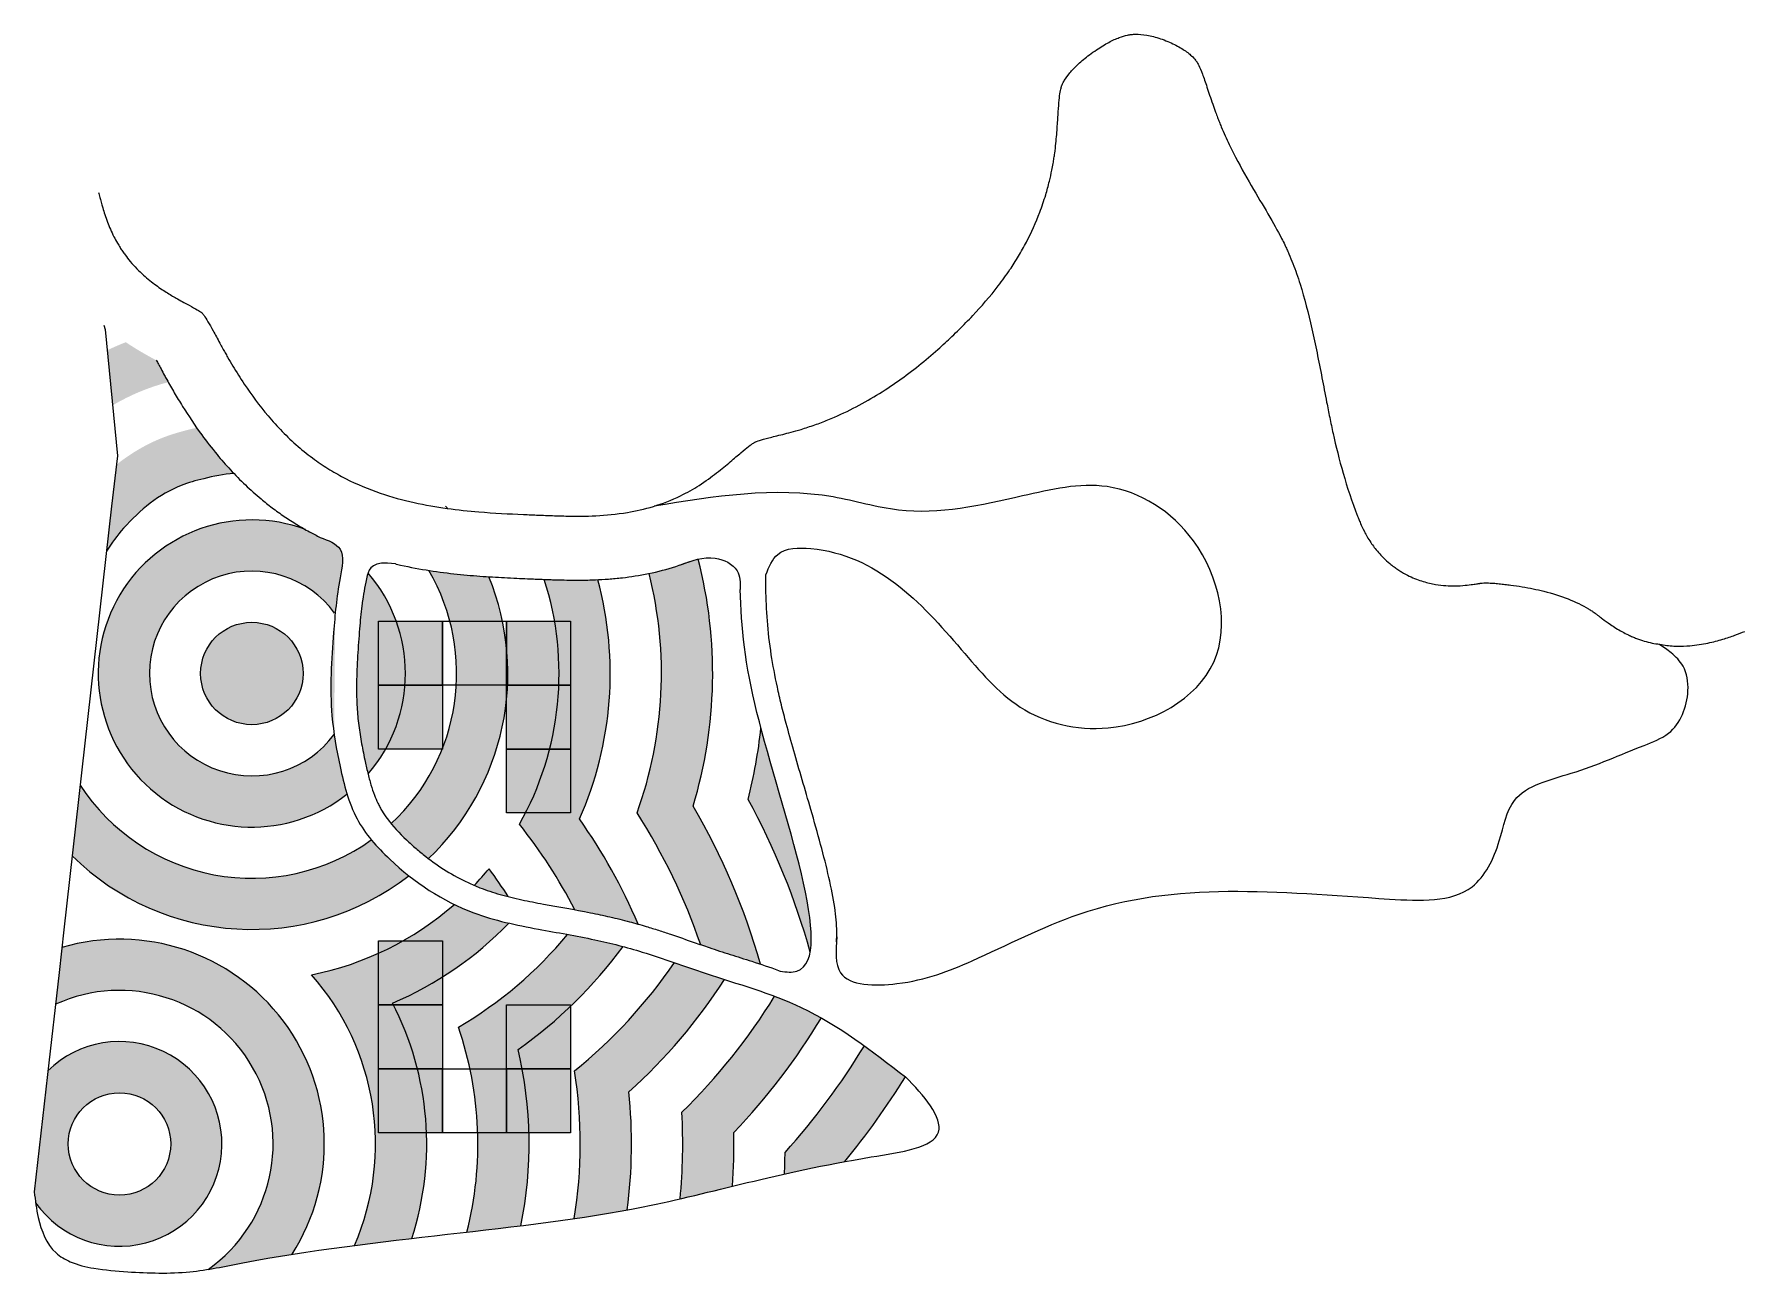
# Model space of a CAD drawing. Header units: millimetres. Extents: x 2483 to 3130, y 1137 to 1428.
# Drawn here: x 2482.7 to 2883.6, y 1137.4 to 1428 of the extents above; entities that cross this region are included whole.
import ezdxf

# ---------------------------------------------------------------- set-up
doc = ezdxf.new("R2010")
doc.units = ezdxf.units.MM
doc.layers.add('modulos alternativos', color=10, linetype='Continuous')

msp = doc.modelspace()

# ---------------------------------------------------------------- hatches: boundary and pattern name
h = msp.add_hatch(color=256)
h.dxf.hatch_style = 1
edge = h.paths.add_edge_path()
edge.add_spline(control_points=[(2570.492966576406, 1230.746754918358), (2568.949684671014, 1231.962909986387), (2565.869062800986, 1234.626513449578), (2563.031059656617, 1237.556159249243), (2561.710611572842, 1239.162513074225)], knot_values=[75.49239772575883, 75.49239772575883, 75.49239772575883, 75.49239772575883, 81.3176359636249, 87.52740926434934, 87.52740926434934, 87.52740926434934, 87.52740926434934], degree=3, periodic=0)
edge.add_arc((2533.706947337746, 1278.147058594316), 47.99999999999982, 213.0030569904969, 305.6907198753274, ccw=False)
edge.add_line((2493.452154964238, 1252.002237100075), (2491.580210428803, 1235.423083622355))
edge.add_arc((2533.706947337746, 1278.147058594316), 60.00000000000011, 225.4032807094241, 307.8140155203927)
edge = h.paths.add_edge_path()
edge.add_spline(control_points=[(2589.256558753208, 1300.823933855055), (2588.565879826426, 1300.868686674473), (2587.867129429187, 1300.917063295276), (2585.184800963849, 1301.116998017889), (2583.14499722296, 1301.297446984528), (2579.137406963398, 1301.742328042758), (2577.186901084912, 1301.995956930249), (2575.181378542283, 1302.310492875481)], knot_values=[212.9828461822928, 212.9828461822928, 212.9828461822928, 212.9828461822928, 214.6512388505799, 214.6512388505799, 219.3170946198619, 219.3170946198619, 223.5282887060619, 223.5282887060619, 223.5282887060619, 223.5282887060619], degree=3, periodic=0)
edge.add_arc((2533.706947337746, 1278.147058594315), 48.00000000000005, -47.14208289069143, 30.22552193654002, ccw=False)
edge.add_spline(control_points=[(2566.355714231616, 1242.961009934172), (2567.425227664019, 1241.662273214818), (2568.654271527317, 1240.378663087674), (2570.705681750102, 1238.432519935543), (2571.441661058514, 1237.766594961178), (2572.937274078369, 1236.477980177814), (2573.698741086104, 1235.853611850766), (2574.692068864305, 1235.080118348977), (2574.912330896278, 1234.911124826893), (2575.13358055992, 1234.74390133732)], knot_values=[75.51027329705235, 75.51027329705235, 75.51027329705235, 75.51027329705235, 81.47771928281647, 81.47771928281647, 84.68682337231168, 84.68682337231168, 87.89592746180689, 87.89592746180689, 88.80487970132806, 88.80487970132806, 88.80487970132806, 88.80487970132806], degree=3, periodic=0)
edge.add_arc((2533.706947337746, 1278.147058594316), 60.00000000000004, 313.6652566500256, 382.2066299569298)
edge = h.paths.add_edge_path()
edge.add_spline(control_points=[(2529.503594957411, 1325.027709266622), (2529.229273505639, 1325.315323956026), (2528.958578233429, 1325.603371942216), (2527.585224739846, 1327.085685838058), (2526.541332580993, 1328.282769133094), (2524.283447044959, 1331.006262679507), (2523.099703492481, 1332.536121060702), (2521.574207169612, 1334.623020591003), (2521.170109605782, 1335.18806338008), (2520.775439967379, 1335.751337520978)], knot_values=[174.7070514155853, 174.7070514155853, 174.7070514155853, 174.7070514155853, 175.3911503169315, 175.3911503169315, 178.2239453844211, 178.2239453844211, 181.837039818477, 181.837039818477, 183.1836418255056, 183.1836418255056, 183.1836418255056, 183.1836418255056], degree=3, periodic=0)
edge.add_spline(control_points=[(2520.775439967379, 1335.751337520978), (2520.680158351403, 1335.729295845609), (2520.585633148882, 1335.707263560633), (2520.190725891469, 1335.614599652756), (2519.897491041743, 1335.544259974207), (2519.042974347079, 1335.336354068437), (2518.459919730288, 1335.190627450253), (2517.256893220223, 1334.872587575914), (2516.637707670713, 1334.700452648016), (2515.25798076979, 1334.286005709418), (2514.490818472304, 1334.036707712661), (2513.166807827208, 1333.557264133556), (2512.616421094395, 1333.344104786475), (2511.539062532701, 1332.896577416458), (2511.009107626371, 1332.661711652753), (2509.445244850772, 1331.927039047591), (2508.437385211097, 1331.397245785318), (2505.494840410628, 1329.69937719443), (2503.662888221958, 1328.432977375057), (2501.952016787172, 1327.080891267791)], knot_values=[16.79761257336028, 16.79761257336028, 16.79761257336028, 16.79761257336028, 17.03548103103666, 17.03548103103666, 17.79949216089866, 17.79949216089866, 19.32751442062265, 19.32751442062265, 20.85553668034665, 20.85553668034665, 22.63546847284484, 22.63546847284484, 23.84573752833472, 23.84573752833472, 25.05600658382461, 25.05600658382461, 27.47654469480438, 27.47654469480438, 32.36532590698555, 32.36532590698555, 32.36532590698555, 32.36532590698555], degree=3, periodic=0)
edge.add_line((2501.952016787172, 1327.080891267791), (2500.830562256192, 1317.350191913286))
edge.add_line((2500.830562256192, 1317.350191913286), (2499.642723530763, 1306.829922662313))
edge.add_spline(control_points=[(2499.642723530762, 1306.829922662312), (2500.813448132783, 1308.715352369798), (2505.58950323897, 1314.963449910081), (2513.543210926153, 1321.455049834483), (2522.665431496335, 1323.925037089021), (2527.147223417578, 1324.88930730895), (2529.503594957411, 1325.027709266622)], knot_values=[11.14326445227339, 11.14326445227339, 11.14326445227339, 11.14326445227339, 17.83431136700413, 34.63951082933212, 40.15841278969979, 46.82786368679464, 46.82786368679464, 46.82786368679464, 46.82786368679464], degree=3, periodic=0)
edge = h.paths.add_edge_path()
edge.add_spline(control_points=[(2514.108081324301, 1346.449204191321), (2513.995566966627, 1346.650646343563), (2513.884194537796, 1346.85112774162), (2513.588047866096, 1347.387000585225), (2513.410490359355, 1347.711199348546), (2512.946102013084, 1348.563723285585), (2512.676841146515, 1349.062985164862), (2512.209120415375, 1349.930724400367), (2512.007174323734, 1350.305781915109), (2511.638623594435, 1350.986428175303), (2511.473613851911, 1351.28901134243), (2511.321925288913, 1351.563614228116)], knot_values=[160.4576463928505, 160.4576463928505, 160.4576463928505, 160.4576463928505, 160.9699160577164, 160.9699160577164, 161.8376328805861, 161.8376328805861, 163.3428377771636, 163.3428377771636, 164.6527427608766, 164.6527427608766, 165.9516589922511, 165.9516589922511, 165.9516589922511, 165.9516589922511], degree=3, periodic=0)
edge.add_spline(control_points=[(2511.321925288913, 1351.563614228116), (2511.189087515596, 1351.635276653992), (2511.049854102165, 1351.710490903092), (2510.515120876089, 1352.000239040663), (2510.083291159503, 1352.235905361168), (2509.149885277481, 1352.754696618932), (2508.650426890828, 1353.036194302854), (2507.726836954793, 1353.571632536487), (2507.330565583764, 1353.805378916009), (2506.503790819533, 1354.305007578783), (2506.075256678133, 1354.569610348719), (2505.163474234465, 1355.148460180108), (2504.676719497696, 1355.465676197163), (2504.171572831979, 1355.806689258803)], knot_values=[135.8358659480553, 135.8358659480553, 135.8358659480553, 135.8358659480553, 136.2307718773993, 136.2307718773993, 137.2913402684775, 137.2913402684775, 138.3519086595556, 138.3519086595556, 139.0809654975884, 139.0809654975884, 139.8100223356213, 139.8100223356213, 140.5650645249016, 140.5650645249016, 140.5650645249016, 140.5650645249016], degree=3, periodic=0)
edge.add_spline(control_points=[(2504.171572831979, 1355.806689258803), (2503.621650114471, 1355.592701217616), (2503.072848922171, 1355.370206571985), (2502.083117882833, 1354.95241269937), (2501.639284352458, 1354.758763925389), (2500.774105416647, 1354.369319944297), (2500.346662483858, 1354.170989660844), (2499.877255029573, 1353.946859282447), (2499.83022577178, 1353.924332159691), (2499.783260409446, 1353.901764189907)], knot_values=[23.25510462753493, 23.25510462753493, 23.25510462753493, 23.25510462753493, 24.00640081105264, 24.00640081105264, 24.6174517381286, 24.6174517381286, 25.22850266520457, 25.22850266520457, 25.29664207419667, 25.29664207419667, 25.29664207419667, 25.29664207419667], degree=3, periodic=0)
edge.add_line((2499.783260409446, 1353.901764189907), (2501.041912282869, 1340.982216936147))
edge.add_spline(control_points=[(2501.041912282871, 1340.982216936148), (2501.862610840627, 1341.465540976873), (2502.706899446628, 1341.933780597354), (2504.491549450164, 1342.85883243272), (2505.433539379706, 1343.312919212664), (2507.375012877746, 1344.173074949239), (2508.388470768187, 1344.583049770512), (2509.777573944036, 1345.094135112545), (2510.16711848856, 1345.231687343523), (2511.506997812879, 1345.688463448641), (2512.415235373554, 1345.96802035007), (2513.555036228209, 1346.295855299838), (2513.834625370727, 1346.374225299872), (2514.1080813243, 1346.449204191321)], knot_values=[19.81200829374695, 19.81200829374695, 19.81200829374695, 19.81200829374695, 21.41662413676915, 21.41662413676915, 23.10435565258362, 23.10435565258362, 24.79208716839809, 24.79208716839809, 25.47418685260798, 25.47418685260798, 27.18050276097805, 27.18050276097805, 27.75172069873859, 27.75172069873859, 27.75172069873859, 27.75172069873859], degree=3, periodic=0)
h = msp.add_hatch(color=256)
h.dxf.hatch_style = 1
edge = h.paths.add_edge_path()
edge.add_spline(control_points=[(2556.007236485707, 1249.885828898541), (2555.355828323783, 1251.991312806591), (2554.262821265975, 1256.686277284045), (2553.362251646598, 1261.342037481674), (2552.99431558603, 1263.864291843608)], knot_values=[48.98664590806266, 48.98664590806266, 48.98664590806266, 48.98664590806266, 55.56559684032489, 63.22750866677196, 63.22750866677196, 63.22750866677196, 63.22750866677196], degree=3, periodic=0)
edge.add_arc((2533.706947337746, 1278.147058594315), 23.99999999999999, 35.53134116411462, 323.47914932385373, ccw=False)
edge.add_spline(control_points=[(2552.99431558603, 1263.864291843608), (2552.783799671227, 1265.307408573045), (2551.842929196624, 1273.216544756171), (2552.668774617213, 1285.899599418424), (2553.714696162817, 1297.967438176472), (2555.91640508498, 1307.743150532551), (2551.637416049427, 1309.342738024363), (2549.717884314742, 1310.060304469948)], knot_values=[0, 0, 0, 0, 4.383789875867116, 23.93159200636249, 36.84205211985591, 43.53864569407961, 48.98664590806266, 48.98664590806266, 48.98664590806266, 48.98664590806266], degree=3, periodic=0)
edge.add_spline(control_points=[(2549.717884314742, 1310.060304469948), (2548.875248153963, 1310.476700878589), (2548.031716210323, 1310.913761864018), (2546.878162024397, 1311.541608671007), (2546.567729860005, 1311.713558142133), (2546.257477527755, 1311.888489979924)], knot_values=[194.5438067289589, 194.5438067289589, 194.5438067289589, 194.5438067289589, 196.076833187131, 196.076833187131, 196.6415419224767, 196.6415419224767, 196.6415419224767, 196.6415419224767], degree=3, periodic=0)
edge.add_arc((2533.706947337746, 1278.147058594316), 35.99999999999994, 69.59671171878237, 308.2761624104463)
edge = h.paths.add_edge_path()
edge.add_spline(control_points=[(2560.942067839062, 1301.689535339102), (2560.875736850685, 1301.493720394785), (2560.218714159658, 1299.190430253175), (2559.874996605718, 1296.481959607122), (2559.560330874408, 1294.571191037841), (2559.485461496335, 1294.101952102229)], knot_values=[15.70178737776087, 15.70178737776087, 15.70178737776087, 15.70178737776087, 16.67582064711618, 27.00883920618594, 30.36634529700357, 30.36634529700357, 30.36634529700357, 30.36634529700357], degree=3, periodic=0)
edge.add_spline(control_points=[(2559.485461496338, 1294.101952102245), (2559.481409129791, 1294.068109796327), (2559.477376279388, 1294.034280033066), (2559.261058613684, 1292.211637360123), (2559.102587692938, 1290.454580456534), (2558.872207134005, 1287.599126165527), (2558.790341744378, 1286.536741234388), (2558.634064190974, 1284.415850940655), (2558.560443884112, 1283.35260576501), (2558.36579541185, 1280.163504487444), (2558.271173304905, 1278.038100683039), (2558.22039175441, 1274.193075597795), (2558.243727683551, 1272.46514102785), (2558.403159096393, 1269.330892491702), (2558.523771488876, 1267.925425490883), (2558.866194759182, 1265.080987951839), (2559.084994351236, 1263.649273397812), (2559.589528658881, 1260.791101314087), (2559.873299533908, 1259.365604900683), (2560.29044605762, 1257.404226425833), (2560.402037259459, 1256.889624826681), (2560.628280638969, 1255.878499458247), (2560.743546108984, 1255.379508070863), (2560.885871413597, 1254.790098697011), (2560.909692149653, 1254.692319620593), (2560.933656947625, 1254.594855219337)], knot_values=[17.74538572130219, 17.74538572130219, 17.74538572130219, 17.74538572130219, 17.85485696283133, 17.85485696283133, 23.64542255901649, 23.64542255901649, 26.94792245438946, 26.94792245438946, 30.25042234976242, 30.25042234976242, 36.85542214050836, 36.85542214050836, 42.35622588683841, 42.35622588683841, 47.0445476322748, 47.0445476322748, 51.73286937771119, 51.73286937771119, 56.29410133391426, 56.29410133391426, 57.91376764175526, 57.91376764175526, 59.53343394959625, 59.53343394959625, 59.85677433844573, 59.85677433844573, 59.85677433844573, 59.85677433844573], degree=3, periodic=0)
edge.add_arc((2533.706947337746, 1278.147058594316), 36.00000000000002, 319.1388710151732, 400.8406634641241)
h = msp.add_hatch(color=256)
h.dxf.hatch_style = 1
edge = h.paths.add_edge_path()
edge.add_spline(control_points=[(2620.698366093866, 1214.143206657129), (2618.50897721706, 1214.725965253824), (2614.187647174786, 1215.759097920625), (2609.834430394525, 1216.589358140861), (2607.697812859793, 1216.980467882569)], knot_values=[127.620536896447, 127.620536896447, 127.620536896447, 127.620536896447, 134.413307139255, 140.9332693167266, 140.9332693167266, 140.9332693167266, 140.9332693167266], degree=3, periodic=0)
edge.add_arc((2533.706947337746, 1278.147058594316), 96.0000000000004, 300.2736768266732, 320.42022334983454, ccw=False)
edge.add_arc((2502.689786253603, 1167.86257847656), 84.00000000000006, -14.239849164444877, 19.020589096076208, ccw=False)
edge.add_spline(control_points=[(2584.108844620464, 1147.200126186146), (2588.365041435542, 1147.688055951437), (2592.588170638723, 1148.18023399883), (2596.757333230432, 1148.697594632005)], knot_values=[112.0083915872595, 112.0083915872595, 112.0083915872595, 112.0083915872595, 124.6694013598265, 124.6694013598265, 124.6694013598265, 124.6694013598265], degree=3, periodic=0)
edge.add_arc((2502.689786253604, 1167.86257847656), 95.99999999999983, 348.484369832625, 373.3296334963377)
edge.add_arc((2533.706947337747, 1278.147058594316), 107.9999999999999, 305.2921690933505, 323.6562599186352)
edge = h.paths.add_edge_path()
edge.add_spline(control_points=[(2644.510621139247, 1206.407628208434), (2642.994218977446, 1206.889936800871), (2639.039919973985, 1208.156543175722), (2635.140179294655, 1209.533328101893), (2632.732300021305, 1210.368156818788)], knot_values=[153.5549942419924, 153.5549942419924, 153.5549942419924, 153.5549942419924, 158.3055153348447, 165.9543537232853, 165.9543537232853, 165.9543537232853, 165.9543537232853], degree=3, periodic=0)
edge.add_arc((2533.706947337746, 1278.147058594315), 120, 309.0618791120553, 325.6099169518409, ccw=False)
edge.add_arc((2502.689786253603, 1167.86257847656), 108.0000000000004, -9.319690029592778, 9.114779414646819, ccw=False)
edge.add_spline(control_points=[(2609.264199433545, 1150.372739845203), (2613.49678267205, 1150.991213329702), (2617.6467690461, 1151.660699261687), (2621.690091718754, 1152.405305133547)], knot_values=[137.5207579200151, 137.5207579200151, 137.5207579200151, 137.5207579200151, 150.7916316454585, 150.7916316454585, 150.7916316454585, 150.7916316454585], degree=3, periodic=0)
edge.add_arc((2502.689786253603, 1167.862578476561), 119.9999999999999, 352.5991324998608, 365.8446574979534)
edge.add_arc((2533.706947337746, 1278.147058594316), 131.9999999999999, 312.0197426654964, 327.0791103694992)
edge = h.paths.add_edge_path()
edge.add_spline(control_points=[(2667.186608275738, 1197.405618702036), (2665.628505668513, 1198.287847830077), (2662.0621815, 1200.154187886187), (2658.331116412211, 1201.691857603963), (2656.226054322389, 1202.482876687116)], knot_values=[178.2789692556262, 178.2789692556262, 178.2789692556262, 178.2789692556262, 183.6847591656331, 190.4449937506018, 190.4449937506018, 190.4449937506018, 190.4449937506018], degree=3, periodic=0)
edge.add_arc((2533.706947337746, 1278.147058594316), 144.0000000000003, 314.41251451447704, 328.301747076832, ccw=False)
edge.add_arc((2502.689786253603, 1167.862578476561), 132, -5.595817233964908, 3.223469161512014, ccw=False)
edge.add_spline(control_points=[(2634.060743049109, 1154.991226153148), (2638.110697226308, 1155.925918302417), (2642.152091197519, 1156.923532460556), (2646.347945664958, 1157.946266937391)], knot_values=[164.6646969356746, 164.6646969356746, 164.6646969356746, 164.6646969356746, 178.4974555014604, 178.4974555014604, 178.4974555014604, 178.4974555014604], degree=3, periodic=0)
edge.add_arc((2502.689786253604, 1167.862578476559), 143.9999999999991, 356.0512999113427, 361.0704095623331)
edge.add_arc((2533.706947337746, 1278.147058594315), 155.9999999999993, 316.3930233603217, 328.8303842361409)
edge = h.paths.add_edge_path()
edge.add_spline(control_points=[(2686.868995846934, 1183.588151576155), (2683.685641476152, 1186.056747568902), (2680.502287105371, 1188.525343561649), (2677.254324927188, 1190.865042192341)], knot_values=[202.4675027062139, 202.4675027062139, 202.4675027062139, 202.4675027062139, 214.414360493133, 214.414360493133, 214.414360493133, 214.414360493133], degree=3, periodic=0)
edge.add_arc((2533.706947337746, 1278.147058594315), 167.9999999999992, 318.0620982219449, 328.6988801715317, ccw=False)
edge.add_arc((2502.689786253603, 1167.862578476565), 156.0000000000012, 357.4132651179005, 359.2675920397356, ccw=False)
edge.add_spline(control_points=[(2658.530829344758, 1160.822032455053), (2662.915833234329, 1161.805774189195), (2667.575772402992, 1162.780618319133), (2672.6498813156, 1163.714278773034)], knot_values=[191.3066092016678, 191.3066092016678, 191.3066092016678, 191.3066092016678, 204.4309286822646, 204.4309286822646, 204.4309286822646, 204.4309286822646], degree=3, periodic=0)
edge.add_arc((2533.706947337746, 1278.147058594316), 180.0000000000005, 320.5252827532544, 328.3097230701752)
edge = h.paths.add_edge_path()
edge.add_arc((2533.706947337747, 1278.147058594316), 83.9999999999998, 336.0566219388443, 375.1733686430577)
edge.add_spline(control_points=[(2614.778560928299, 1300.133269496253), (2614.591259187981, 1300.124680776238), (2614.40510365408, 1300.116703448241), (2613.012170896885, 1300.060920085922), (2611.850319001778, 1300.037224148054), (2609.829587394974, 1300.024111847938), (2608.954190769898, 1300.029203155172), (2607.273864024234, 1300.052595991788), (2606.464201709814, 1300.070866154831), (2605.169890636332, 1300.107354166473), (2604.668994406143, 1300.123451525489), (2603.695330312147, 1300.157173884481), (2603.222193153818, 1300.174790431101), (2602.586690779901, 1300.199308474893), (2602.413497662492, 1300.206083237626), (2602.242349857506, 1300.212837562087)], knot_values=[234.9063835238621, 234.9063835238621, 234.9063835238621, 234.9063835238621, 235.2495275517853, 235.2495275517853, 237.4889355456455, 237.4889355456455, 239.3181266239894, 239.3181266239894, 241.1473177023333, 241.1473177023333, 242.3535846476054, 242.3535846476054, 243.5598515928774, 243.5598515928774, 244.0194121454019, 244.0194121454019, 244.0194121454019, 244.0194121454019], degree=3, periodic=0)
edge.add_arc((2533.706947337746, 1278.147058594316), 72.0000000000001, -29.414144750650223, 17.846573480251777, ccw=False)
edge.add_arc((2502.689786253604, 1167.86257847656), 120.0000000000001, 27.229903928614476, 38.63567187497853, ccw=False)
edge.add_spline(control_points=[(2609.39110817664, 1222.770026968332), (2610.609715637444, 1222.544929918744), (2611.836208935937, 1222.312046057055), (2614.585988245168, 1221.762283430939), (2616.116082352865, 1221.436035137372), (2619.163412692047, 1220.73228386581), (2620.683734244665, 1220.355485418528), (2622.871093015369, 1219.774014430286), (2623.542432729487, 1219.590162280153), (2624.21253939808, 1219.401112295311)], knot_values=[128.2348248742962, 128.2348248742962, 128.2348248742962, 128.2348248742962, 131.8954677774063, 131.8954677774063, 136.3931024597487, 136.3931024597487, 140.8907371420911, 140.8907371420911, 142.8869487877295, 142.8869487877295, 142.8869487877295, 142.8869487877295], degree=3, periodic=0)
edge.add_arc((2502.689786253603, 1167.86257847656), 131.9999999999998, 22.98209422077136, 35.25600052406796)
edge = h.paths.add_edge_path()
edge.add_arc((2533.706947337746, 1278.147058594316), 108.0000000000009, 343.2432243778454, 374.3794042036919)
edge.add_spline(control_points=[(2638.323576659992, 1304.967962181837), (2636.927807641327, 1304.65074978888), (2635.560846983206, 1304.136794590009), (2634.193886325084, 1303.622839391138)], knot_values=[0, 0, 0, 0, 4.285220427099667, 4.285220427099667, 4.285220427099667, 4.285220427099667], degree=3, periodic=0)
edge.add_spline(control_points=[(2636.264565845653, 1304.374801414205), (2635.569772780022, 1304.107593511962), (2634.879156993098, 1303.857301226049), (2634.193886325078, 1303.622839391137)], knot_values=[253.9826592727421, 253.9826592727421, 253.9826592727421, 253.9826592727421, 254.9073701124874, 254.9073701124874, 254.9073701124874, 254.9073701124874], degree=3, periodic=0)
edge.add_spline(control_points=[(2634.193886325078, 1303.622839391137), (2632.764786098748, 1303.13388009815), (2631.358932419862, 1302.713769288572), (2628.902922761326, 1302.067364891399), (2627.838772428853, 1301.818537779041), (2626.797840243811, 1301.600963556)], knot_values=[250.5306041838057, 250.5306041838057, 250.5306041838057, 250.5306041838057, 252.4590457938783, 252.4590457938783, 253.982659272742, 253.982659272742, 253.982659272742, 253.982659272742], degree=3, periodic=0)
edge.add_arc((2533.706947337746, 1278.147058594315), 96.00000000000075, -19.892207107837407, 14.141149772106019, ccw=False)
edge.add_arc((2502.689786253603, 1167.862578476561), 144.0000000000001, 18.92941922540922, 32.61763162536141, ccw=False)
edge.add_spline(control_points=[(2638.90210997364, 1214.576632751349), (2639.561383692707, 1214.349178275175), (2640.218063345417, 1214.124296533511), (2641.688584486906, 1213.627429515025), (2642.50014257531, 1213.358553532047), (2644.144865720648, 1212.822970020797), (2644.974417082021, 1212.556991456829), (2647.481254366386, 1211.758034623231), (2649.176723405084, 1211.22413594624), (2651.551726594884, 1210.45554788495), (2652.218367249493, 1210.237593904507), (2652.886762503183, 1210.015494454974)], knot_values=[158.0135079123429, 158.0135079123429, 158.0135079123429, 158.0135079123429, 160.1305679019957, 160.1305679019957, 162.7695837252647, 162.7695837252647, 165.4085995485337, 165.4085995485337, 170.6866311950716, 170.6866311950716, 172.7363797738264, 172.7363797738264, 172.7363797738264, 172.7363797738264], degree=3, periodic=0)
edge.add_arc((2502.689786253603, 1167.86257847656), 156.0000000000001, 15.67682295409743, 30.4876685221748)
h = msp.add_hatch(color=256)
h.dxf.hatch_style = 1
h.paths.add_polyline_path([(2545.706947337746, 1278.147058594316, 1), (2521.706947337746, 1278.147058594316, 1)])
h = msp.add_hatch(color=256)
h.dxf.hatch_style = 1
edge = h.paths.add_edge_path()
edge.add_spline(control_points=[(2664.559266961885, 1212.83224842455), (2666.410105422511, 1222.788226736418), (2657.943587246646, 1246.737051445859), (2653.021711450793, 1265.341315169525)], knot_values=[192.8862550865528, 192.8862550865528, 192.8862550865528, 192.8862550865528, 237.7065246197363, 237.7065246197363, 237.7065246197363, 237.7065246197363], degree=3, periodic=0)
edge.add_arc((2533.706947337746, 1278.147058594316), 120.0000000000011, 345.7488584538237, 353.87404310839895, ccw=False)
edge.add_arc((2502.689786253603, 1167.862578476561), 168.0000000000005, 15.526058077600396, 28.72575044253381, ccw=False)
h = msp.add_hatch(color=256)
h.dxf.hatch_style = 1
edge = h.paths.add_edge_path()
edge.add_spline(control_points=[(2593.962847351787, 1219.62162383731), (2591.162427755091, 1220.271603144274), (2586.804564460569, 1221.489148920151), (2582.653683396299, 1223.278610809222), (2581.166384382438, 1224.002789872678)], knot_values=[100.0981656183397, 100.0981656183397, 100.0981656183397, 100.0981656183397, 108.7019008558751, 113.6616433677102, 113.6616433677102, 113.6616433677102, 113.6616433677102], degree=3, periodic=0)
edge.add_arc((2533.706947337746, 1278.147058594316), 72.00000000000041, 281.21719777179646, 311.235753259029, ccw=False)
edge.add_arc((2502.689786253603, 1167.86257847656), 60.0000000000002, -23.348782691354472, 41.376068325703386, ccw=False)
edge.add_spline(control_points=[(2557.776342675349, 1144.082937991595), (2562.24854478035, 1144.662746445704), (2566.731161144437, 1145.20094780867), (2571.200746622783, 1145.721026830556)], knot_values=[86.13172800885052, 86.13172800885052, 86.13172800885052, 86.13172800885052, 99.2873327973226, 99.2873327973226, 99.2873327973226, 99.2873327973226], degree=3, periodic=0)
edge.add_arc((2502.689786253603, 1167.86257847656), 72.00000000000016, 342.0900690671139, 387.2997624197989)
edge.add_arc((2533.706947337747, 1278.147058594316), 83.99999999999997, 293.1052642123274, 315.834654219509)
edge = h.paths.add_edge_path()
edge.add_arc((2533.706947337748, 1278.147058594312), 71.9999999999967, 316.37089235497086, 320.5393404881612, ccw=False)
edge.add_spline(control_points=[(2585.822089905736, 1228.467969279816), (2586.259072310128, 1228.280354151536), (2586.698124206008, 1228.09988284239), (2587.906531473328, 1227.625400130316), (2588.680776728816, 1227.346378045889), (2590.266630746502, 1226.819809564857), (2591.074899300118, 1226.573306942406), (2592.528418862913, 1226.162644374966), (2593.167869900486, 1225.992702720566), (2593.814977211686, 1225.829806915162)], knot_values=[102.6162805505881, 102.6162805505881, 102.6162805505881, 102.6162805505881, 104.2308666102338, 104.2308666102338, 107.0402954018927, 107.0402954018927, 109.8497241935517, 109.8497241935517, 112.0056208243998, 112.0056208243998, 112.0056208243998, 112.0056208243998], degree=3, periodic=0)
edge.add_arc((2502.689786253604, 1167.862578476559), 108.0000000000002, 32.46155622156471, 36.68775317733238)
edge = h.paths.add_edge_path()
edge.add_line((2489.188947567469, 1213.924790264217), (2488.579168810594, 1208.073259495831))
edge.add_line((2488.579168810594, 1208.073259495831), (2487.714716277307, 1200.600129991678))
edge.add_arc((2502.689786253603, 1167.86257847656), 35.99999999999991, -54.757952892831895, 114.5806793480375, ccw=False)
edge.add_spline(control_points=[(2523.462932177834, 1138.460598808337), (2526.161401405105, 1138.897018268526), (2532.634189501412, 1140.237024319267), (2539.235336840647, 1141.377944362407), (2543.121873612296, 1141.992783119445)], knot_values=[51.91029693253368, 51.91029693253368, 51.91029693253368, 51.91029693253368, 60.13016387715955, 71.69506954799739, 71.69506954799739, 71.69506954799739, 71.69506954799739], degree=3, periodic=0)
edge.add_arc((2502.689786253603, 1167.86257847656), 48.00000000000006, 327.3875337955006, 466.3358660012726)
edge = h.paths.add_edge_path()
edge.add_line((2485.913039987709, 1185.024769033997), (2485.811712522454, 1184.148800439976))
edge.add_line((2485.811712522454, 1184.148800439976), (2482.704148352153, 1156.639032727509))
edge.add_spline(control_points=[(2482.704148352153, 1156.639032727508), (2482.808327629738, 1155.790887297501), (2482.912506907324, 1154.942741867493), (2483.033000573631, 1154.092655574392)], knot_values=[0, 0, 0, 0, 2.587075989832201, 2.587075989832201, 2.587075989832201, 2.587075989832201], degree=3, periodic=0)
edge.add_arc((2502.689786253603, 1167.86257847656), 23.99999999999995, 215.0119161246319, 494.3493201674928)
h.paths.add_polyline_path([(2514.689786253603, 1167.86257847656, -1), (2490.689786253603, 1167.86257847656, -1)], flags=16)
at = {"layer": 'modulos alternativos'}
h = msp.add_hatch(color=256, dxfattribs=at)
h.dxf.hatch_style = 1
h.paths.add_polyline_path([(2578.405886128189, 1290.442673467585), (2563.405886128189, 1290.442673467585), (2563.405886128189, 1275.442673467585), (2578.405886128189, 1275.442673467585)])
h = msp.add_hatch(color=256, dxfattribs=at)
h.dxf.hatch_style = 1
h.paths.add_polyline_path([(2608.405886128189, 1290.442673467585), (2593.405886128189, 1290.442673467585), (2593.405886128189, 1275.442673467585), (2608.405886128189, 1275.442673467585)])
h = msp.add_hatch(color=256, dxfattribs=at)
h.dxf.hatch_style = 1
h.paths.add_polyline_path([(2578.405886128189, 1275.442673467585), (2563.405886128189, 1275.442673467585), (2563.405886128189, 1260.442673467585), (2578.405886128189, 1260.442673467585)])
h = msp.add_hatch(color=256, dxfattribs=at)
h.dxf.hatch_style = 1
h.paths.add_polyline_path([(2608.405886128189, 1275.442673467585), (2593.405886128189, 1275.442673467585), (2593.405886128189, 1260.442673467585), (2608.405886128189, 1260.442673467585)])
h = msp.add_hatch(color=256, dxfattribs=at)
h.dxf.hatch_style = 1
h.paths.add_polyline_path([(2608.405886128189, 1260.442673467585), (2593.405886128189, 1260.442673467585), (2593.405886128189, 1245.442673467585), (2608.405886128189, 1245.442673467585)])
h = msp.add_hatch(color=256, dxfattribs=at)
h.dxf.hatch_style = 1
h.paths.add_polyline_path([(2578.405886128189, 1215.442673467585), (2563.405886128189, 1215.442673467585), (2563.405886128189, 1200.442673467585), (2578.405886128189, 1200.442673467585)])
h = msp.add_hatch(color=256, dxfattribs=at)
h.dxf.hatch_style = 1
h.paths.add_polyline_path([(2578.405886128189, 1200.442673467585), (2563.405886128189, 1200.442673467585), (2563.405886128189, 1185.442673467585), (2578.405886128189, 1185.442673467585)])
h = msp.add_hatch(color=256, dxfattribs=at)
h.dxf.hatch_style = 1
h.paths.add_polyline_path([(2608.405886128189, 1200.442673467585), (2593.405886128189, 1200.442673467585), (2593.405886128189, 1185.442673467585), (2608.405886128189, 1185.442673467585)])
h = msp.add_hatch(color=256, dxfattribs=at)
h.dxf.hatch_style = 1
h.paths.add_polyline_path([(2578.405886128189, 1185.442673467585), (2563.405886128189, 1185.442673467585), (2563.405886128189, 1170.442673467585), (2578.405886128189, 1170.442673467585)])
h = msp.add_hatch(color=256, dxfattribs=at)
h.dxf.hatch_style = 1
h.paths.add_polyline_path([(2608.405886128189, 1185.442673467585), (2593.405886128189, 1185.442673467585), (2593.405886128189, 1170.442673467585), (2608.405886128189, 1170.442673467585)])

# ---------------------------------------------------------------- linework, layer by layer
msp.add_lwpolyline([(2498.982088591405, 1359.773903117193), (2499.308688377811, 1358.773052206458), (2502.192730956313, 1329.169533424529), (2500.830562256192, 1317.350191913288), (2489.621290708585, 1218.073621564444), (2488.579168810594, 1208.07325949583), (2485.811712522454, 1184.148800439984), (2482.704148352153, 1156.639032727509)])
for centre in [(2533.706947337746, 1278.147058594316), (2502.689786253603, 1167.86257847656)]:
    msp.add_circle(centre, 12)
for centre, radius, start, end in [((2533.706947337746, 1278.147058594316), 60, 40.13871052159845, 40.84066346416373), ((2533.706947337746, 1278.147058594316), 36, 69.5967117187773, 308.27616241045), ((2533.706947337746, 1278.147058594316), 108.0000000000008, 343.2432243778476, 14.37940420368448), ((2533.706947337746, 1278.147058594316), 24, 36.19082329267338, 323.4791493238544), ((2533.706947337746, 1278.147058594316), 36, 319.1388710151697, 40.84066346416373), ((2533.706947337746, 1278.147058594316), 48, 312.8579171093098, 30.22552193650696), ((2533.706947337746, 1278.147058594316), 60, 313.6652566500196, 22.2066299569295), ((2533.706947337746, 1278.147058594316), 72, 330.5858552493548, 17.84657348025523), ((2533.706947337746, 1278.147058594316), 84, 336.0566219388465, 15.17336864306102), ((2533.706947337746, 1278.147058594316), 96.00000000000081, 340.107792892154, 14.14114977210279), ((2533.706947337746, 1278.147058594316), 120.0000000000008, 345.7488584538273, 353.8741800295235), ((2533.706947337746, 1278.147058594316), 48, 213.0030569904927, 305.6907198753239), ((2502.689786253603, 1167.86257847656), 156, 15.67682295409198, 30.48766852217561), ((2502.689786253603, 1167.86257847656), 168, 15.52605807759804, 28.72575044252627), ((2502.689786253603, 1167.86257847656), 120, 27.22990392862557, 38.63567187497134), ((2502.689786253603, 1167.86257847656), 120, 27.22990392862557, 38.63567187497134), ((2502.689786253603, 1167.86257847656), 132, 22.98209422077126, 35.25600052407331), ((2502.689786253603, 1167.86257847656), 144, 18.92941922541117, 32.61763162536145), ((2533.706947337746, 1278.147058594316), 60, 225.4032807094315, 307.8140155203897), ((2533.706947337746, 1278.147058594316), 72, 316.3708923549624, 320.5393404881557), ((2502.689786253603, 1167.86257847656), 108, 32.46155622155986, 36.68775317732378), ((2533.706947337746, 1278.147058594316), 72, 281.2171977718044, 311.2357532590128), ((2533.706947337746, 1278.147058594316), 84, 293.1052642123186, 315.8346542195261), ((2502.689786253603, 1167.86257847656), 48, 327.3875337955049, 106.335866001278), ((2533.706947337746, 1278.147058594316), 96, 300.2736768266735, 320.4202233498322), ((2533.706947337746, 1278.147058594316), 108, 305.29216909334, 323.6562599186366), ((2502.689786253603, 1167.86257847656), 60, 336.6512173086496, 41.37606832569713), ((2533.706947337746, 1278.147058594316), 120, 309.0618791120568, 325.6099169518458), ((2502.689786253603, 1167.86257847656), 36, 305.2420471071847, 114.5806793480384), ((2533.706947337746, 1278.147058594316), 132, 312.0197426654997, 327.0791103695001), ((2502.689786253603, 1167.86257847656), 72, 342.0900690671155, 27.29976241980137), ((2533.706947337746, 1278.147058594316), 144, 314.4125145144819, 328.3017470768297), ((2502.689786253603, 1167.86257847656), 84, 345.7601508355544, 19.02058909607154), ((2533.706947337746, 1278.147058594316), 156, 316.3930233603332, 328.83038423614), ((2502.689786253603, 1167.86257847656), 24, 215.0119161246325, 134.3493201675013), ((2533.706947337746, 1278.147058594316), 168, 318.0620982219533, 328.6988801715278), ((2502.689786253603, 1167.86257847656), 96, 348.4843698326295, 13.32963349633364), ((2502.689786253603, 1167.86257847656), 108, 350.6803099704122, 9.114779414649089), ((2533.706947337746, 1278.147058594316), 180, 320.5252827532483, 328.3097230701778), ((2502.689786253603, 1167.86257847656), 120, 352.5991324998636, 5.844657497958778), ((2502.689786253603, 1167.86257847656), 132, 354.4041827660418, 3.223469161512174), ((2502.689786253603, 1167.86257847656), 144, 356.0512999113428, 1.07040956233351), ((2502.689786253603, 1167.86257847656), 156, 357.4132651179028, 359.2675920397429)]:
    msp.add_arc(centre, radius, start, end)
for points, knots in [([(2521.87524944917, 1362.811367163921), (2521.890877414148, 1362.796566365305), (2521.924965722824, 1362.763164523778), (2522.083394897755, 1362.588855472965), (2522.263341207833, 1362.373741697333), (2522.752827826819, 1361.687672247633), (2523.061004635523, 1361.217598931532), (2523.781017108348, 1360.019400034978), (2524.192480711311, 1359.292081779309), (2525.11747409133, 1357.60209176385), (2525.631009509251, 1356.639724522411), (2526.417269065579, 1355.189921710538), (2526.634415110248, 1354.79178932534), (2527.049604964909, 1354.039408487783), (2527.243324532963, 1353.691755477742), (2527.633434438799, 1352.999172793065), (2527.830982481279, 1352.652111849342), (2528.431392913854, 1351.608972041658), (2528.842015709499, 1350.910936016769), (2530.107432286849, 1348.811805893414), (2530.995667461592, 1347.405656395632), (2533.620352118962, 1343.485054690081), (2535.471449224353, 1340.971403819822), (2539.626373752244, 1336.054340651692), (2541.931525904394, 1333.648837856365), (2545.752179549534, 1330.324236374536), (2547.035328121599, 1329.295954943409), (2548.976202711853, 1327.886403841996), (2549.576602550266, 1327.468873204652), (2550.780586991892, 1326.667357687451), (2551.386860106566, 1326.281299044015), (2553.215527595717, 1325.166228844338), (2554.447679512774, 1324.480412311503), (2558.365426367184, 1322.480077866665), (2561.070862599506, 1321.363770430467), (2566.438370164051, 1319.525195948056), (2569.101321624034, 1318.801756619429), (2574.344035034675, 1317.635204565549), (2576.924666873222, 1317.19185759709), (2581.988361796083, 1316.492022300053), (2584.471896805386, 1316.235664790619), (2590.509038136964, 1315.739194049689), (2593.999240810457, 1315.566273414863), (2598.538664922539, 1315.37276920139), (2599.713993644108, 1315.325981824869), (2601.407765678449, 1315.258262754187), (2601.94006281879, 1315.236746703049), (2603.03938607053, 1315.192911652363), (2603.601067645315, 1315.170935031556), (2605.321477442481, 1315.108294811739), (2606.51545581236, 1315.07075731031), (2609.821003111691, 1315.011443946888), (2612.015013977149, 1315.015040300901), (2616.673974349056, 1315.24413309419), (2619.141356153345, 1315.469019959976), (2623.698621509669, 1316.239434118272), (2625.730942883202, 1316.693014206182), (2629.899599433978, 1317.955424865726), (2632.036461347047, 1318.766107933023), (2634.936235035463, 1320.174711012616), (2635.713655796152, 1320.583733007625), (2637.172999293311, 1321.408472562701), (2637.864089841885, 1321.827397074214), (2640.070302292298, 1323.237522611128), (2641.424243847503, 1324.227630727655), (2643.833977624416, 1326.098046670714), (2644.89066887871, 1326.979679095547), (2646.771516151839, 1328.572939905863), (2647.595743791541, 1329.284986772201), (2649.032357969083, 1330.495957153647), (2649.644530777966, 1330.9944236058), (2650.635958519792, 1331.752960059874), (2651.014155595488, 1332.011826027672), (2651.348076659467, 1332.22044747916), (2651.421137966724, 1332.262843884672), (2651.492635743403, 1332.30250059673), (2651.510002296987, 1332.311770053115), (2651.54301616994, 1332.328981302866), (2651.569789770151, 1332.342439978243), (2651.652303183936, 1332.381191357101), (2651.705806329926, 1332.405312572955), (2651.905555839281, 1332.490111198182), (2652.091298915763, 1332.563144491051), (2652.777433211717, 1332.804609884644), (2653.411834982979, 1332.999695479623), (2655.046219410258, 1333.442198647896), (2656.044864263255, 1333.689544679323), (2658.376084349386, 1334.268650745435), (2659.708793898618, 1334.600462865759), (2661.590529814426, 1335.12984692977), (2661.996720528119, 1335.247324353663), (2662.953190504094, 1335.533976357385), (2663.493672598609, 1335.703253507555), (2664.562154211995, 1336.052195977768), (2665.092387757496, 1336.232524577081), (2666.670904155603, 1336.790269687633), (2667.706987556773, 1337.184441833787), (2670.765734780804, 1338.427567735054), (2672.738715481368, 1339.337022442579), (2678.430374776875, 1342.243388986639), (2681.95585479783, 1344.427923073661), (2688.546157945114, 1349.09264478086), (2691.61240022841, 1351.573574535606), (2695.613789379846, 1355.126334782505), (2696.71336366814, 1356.140243456599), (2698.360420372165, 1357.709280988043), (2698.927728358267, 1358.259414664568), (2700.538078400225, 1359.846821586959), (2701.596206299794, 1360.921853407061), (2704.674413609534, 1364.186171747327), (2706.69550312444, 1366.499663159439), (2709.572987865794, 1370.244253215601), (2710.484663316483, 1371.502987397532), (2712.054053045149, 1373.833516830569), (2712.723332243157, 1374.884558255827), (2714.015482598328, 1377.049640595331), (2714.632795075269, 1378.153954656122), (2716.393652738317, 1381.530207361754), (2717.446389391097, 1383.865559695927), (2718.868091126682, 1387.613758740031), (2719.332213726561, 1388.972029050611), (2720.069358149854, 1391.402144146198), (2720.361494032495, 1392.464399469413), (2720.836806792865, 1394.39588827221), (2721.030064554975, 1395.260616782829), (2721.308957156674, 1396.652065054792), (2721.406500234679, 1397.173994469068), (2721.568836949104, 1398.111461944529), (2721.635816979858, 1398.524532951119), (2721.758957584961, 1399.333048431145), (2721.815564066628, 1399.73091709611), (2721.972527139921, 1400.904976061634), (2722.060073840935, 1401.661600757298), (2722.286095858601, 1403.851227669652), (2722.388684355359, 1405.20408672303), (2722.558216083299, 1407.688176265504), (2722.625142397535, 1408.819610635606), (2722.760936861303, 1410.848203268842), (2722.82989650382, 1411.745200042448), (2722.983563067516, 1413.285628538733), (2723.068347069006, 1413.928425871623), (2723.24036023996, 1414.945934974581), (2723.327143520321, 1415.319495912395), (2723.416017486562, 1415.637510718686), (2723.434118650744, 1415.69758750168), (2723.464136722459, 1415.791713524953), (2723.477587128066, 1415.831660014976), (2723.509154128588, 1415.920713034231), (2723.526542464819, 1415.967534264813), (2723.584083730057, 1416.115071298818), (2723.629626915562, 1416.222893002642), (2723.791906391637, 1416.574970895236), (2723.93460597724, 1416.848155631965), (2724.42626508551, 1417.664330847401), (2724.85088871117, 1418.266497633546), (2725.949700661724, 1419.577658942739), (2726.62292997, 1420.285561706709), (2728.179135377948, 1421.726856612924), (2729.061450959149, 1422.460110185733), (2730.545757260702, 1423.571672720911), (2731.097752578773, 1423.962982172134), (2732.172129644332, 1424.68511729602), (2732.670589345495, 1425.004041675533), (2733.633371540401, 1425.588066373994), (2734.099592981346, 1425.85443338999), (2735.443862571488, 1426.575224815649), (2736.266652952269, 1426.950076161319), (2737.728282672339, 1427.507729040786), (2738.365515837175, 1427.690956567689), (2739.071954189289, 1427.838899174479), (2739.222172992614, 1427.866306570691), (2739.654259788742, 1427.934186683873), (2739.967660257488, 1427.968180599778), (2740.652095746702, 1428.00642590278), (2741.022456205058, 1428.010510809664), (2742.251623742312, 1427.964880004302), (2743.202661084231, 1427.8497356285), (2745.264478716292, 1427.409247087608), (2746.373896834197, 1427.084038760111), (2748.065381125241, 1426.446069068164), (2748.633280435279, 1426.209397748002), (2750.195379506581, 1425.494322180811), (2751.13430813125, 1424.980529906401), (2752.743655853158, 1423.944797394379), (2753.412567340136, 1423.423521267793), (2754.335318071869, 1422.577575147707), (2754.644967295852, 1422.235661341371), (2754.929808700428, 1421.872600222554), (2754.986073970323, 1421.796692594956), (2755.070226060484, 1421.677233271807), (2755.101469031788, 1421.631025947246), (2755.187155175079, 1421.499432565317), (2755.257137325523, 1421.384910270277), (2755.426362164239, 1421.081015269327), (2755.524328363924, 1420.893516479675), (2755.870156845721, 1420.177437608229), (2756.157260804159, 1419.505439471984), (2756.799513965449, 1417.806531734641), (2757.154345373677, 1416.781204435146), (2757.947306529838, 1414.414386032801), (2758.385500577547, 1413.073220211479), (2759.102792005596, 1411.001188443408), (2759.319408827635, 1410.388200826194), (2759.701814976047, 1409.342593935026), (2759.858753862802, 1408.922226954242), (2760.162660905954, 1408.129330828472), (2760.30764568453, 1407.759312584329), (2760.598817580524, 1407.032398080303), (2760.746170205974, 1406.672323115029), (2761.192916209335, 1405.602125427017), (2761.496991569641, 1404.902036013671), (2762.423266142564, 1402.840685215375), (2763.059409774913, 1401.518389689164), (2765.11296655935, 1397.451105618414), (2766.556176873549, 1394.887289443589), (2769.322969850167, 1390.123033020873), (2770.647011820656, 1387.921751054608), (2773.046716248402, 1383.814018960095), (2774.121942433646, 1381.908245705585), (2775.297619496951, 1379.622771870765), (2775.546590796016, 1379.1240504204), (2775.953372043703, 1378.280515629911), (2776.116750994328, 1377.932429836089), (2776.441852023342, 1377.22031067496), (2776.602106574741, 1376.859434255157), (2777.076092611131, 1375.762471097047), (2777.383043173579, 1375.012032372605), (2778.277703877381, 1372.704977724682), (2778.839100264261, 1371.092443645854), (2780.39562898064, 1366.157812913251), (2781.301742999822, 1362.650469943916), (2782.969447576035, 1355.272941551423), (2783.731238171272, 1351.404337318868), (2784.859172074571, 1345.560187841341), (2785.220369986304, 1343.67346344556), (2785.827729804487, 1340.572620333918), (2786.066269516967, 1339.370157712894), (2786.567518593161, 1336.920693851408), (2786.829818011638, 1335.676331220568), (2787.768797943203, 1331.429274670206), (2788.526648554499, 1328.322939684653), (2790.394608975381, 1321.846518447116), (2791.505454054652, 1318.478957716397), (2792.89130945186, 1314.896909868214), (2792.931109159658, 1314.794322156648), (2793.022167637721, 1314.561769586217), (2793.072561300977, 1314.434044592754), (2793.239787144426, 1314.016555877866), (2793.372387407516, 1313.692618180432), (2793.764057413175, 1312.786996090197), (2794.051648667938, 1312.154541176241), (2794.81998157811, 1310.671379796827), (2795.29991031584, 1309.818777609592), (2796.439362741673, 1308.126790407732), (2797.0262542709, 1307.33570282366), (2798.484388197468, 1305.662507015611), (2799.357824050915, 1304.779166295383), (2800.725684586142, 1303.647107379163), (2801.054994302152, 1303.388908425499), (2801.68541618303, 1302.9240462994), (2801.982467730412, 1302.715793192937), (2802.574951508273, 1302.321430192546), (2802.872959016831, 1302.133317561829), (2803.768577913137, 1301.596490547723), (2804.367667189473, 1301.275452974321), (2806.08314770233, 1300.448124021781), (2807.179847848434, 1300.034487102334), (2809.242660534586, 1299.40580333771), (2810.209357984309, 1299.189495897483), (2811.989915892408, 1298.885405498859), (2812.804600466852, 1298.797246483009), (2814.290391203887, 1298.695213683705), (2814.962006980222, 1298.681415199358), (2816.550086873772, 1298.695733608602), (2817.36975756788, 1298.753113141415), (2818.762862468048, 1298.88455063649), (2819.336613443628, 1298.959775764409), (2820.278613499952, 1299.092661526967), (2820.646811233661, 1299.150765892902), (2821.042946114533, 1299.212150209888), (2821.147791871207, 1299.228302912758), (2821.285921813798, 1299.249104756634), (2821.330408038086, 1299.255640254251), (2821.398146569602, 1299.26534402761), (2821.4317160127, 1299.270000273104), (2821.531645858693, 1299.283416425258), (2821.597227258726, 1299.291624711281), (2821.791845521373, 1299.314282951249), (2821.918753332806, 1299.32678220194), (2822.299097614134, 1299.357824349697), (2822.552282229802, 1299.370126541103), (2823.256493954926, 1299.382161847), (2823.74008089592, 1299.370589559687), (2824.631415613386, 1299.314715581825), (2824.947745793296, 1299.290451498501), (2825.524760472733, 1299.239343861668), (2825.767620115289, 1299.216210563482), (2826.243396139991, 1299.168370634935), (2826.473485557855, 1299.144341716609), (2826.926296738259, 1299.0954209536), (2827.152458617278, 1299.070153467542), (2827.830031117952, 1298.991872774305), (2828.280529003628, 1298.936380233331), (2829.626898233599, 1298.759568896789), (2830.517646955677, 1298.627896138203), (2833.157457494077, 1298.188817434486), (2834.873915085645, 1297.836952819876), (2838.538177382446, 1296.913382904208), (2840.446088671157, 1296.309290227674), (2843.940660708899, 1294.927856072702), (2845.52567120845, 1294.15199311046), (2847.200821301161, 1293.144066284529), (2847.458713250927, 1292.982725962002), (2847.917372335311, 1292.684431856899), (2848.120049679424, 1292.548332191536), (2848.441463580693, 1292.325500027282), (2848.562560457526, 1292.239869154937), (2848.786484012463, 1292.078368491931), (2848.889652412251, 1292.002664478768), (2849.056222347499, 1291.878308885747), (2849.115631415641, 1291.833489505149), (2849.269067617032, 1291.716537460106), (2849.360481381072, 1291.646336729342), (2849.678513402254, 1291.40126653322), (2849.948536360774, 1291.191816869908), (2850.754213872262, 1290.579123392339), (2851.353056874707, 1290.130346046233), (2852.865845256555, 1289.094551618307), (2853.78096625728, 1288.505687607512), (2855.338384647933, 1287.65971844093), (2855.802078654438, 1287.421942394842), (2856.619688574759, 1287.034536609121), (2856.953917486266, 1286.883687382827), (2857.600616658313, 1286.608576124661), (2857.908143861492, 1286.484292753718), (2858.517246888356, 1286.251087994197), (2858.822002016976, 1286.140771987792), (2859.735241310158, 1285.828450949555), (2860.342656018848, 1285.645124222011), (2862.148853324079, 1285.16587648989), (2863.348284662184, 1285.067375605737), (2865.605600427623, 1284.644882190464), (2866.698785490005, 1284.573022370095), (2868.777998945866, 1284.540015781599), (2869.764342532573, 1284.578641209788), (2872.246249597948, 1284.779251755911), (2873.647758205324, 1285.004123651021), (2876.201124557024, 1285.537181219122), (2877.354293292969, 1285.846243724793), (2879.462871697949, 1286.483751786166), (2880.418554998411, 1286.812879769365), (2882.133513266892, 1287.440929189455), (2882.898461277761, 1287.740846960831), (2883.590868060747, 1288.019132248125)], [149.5236378840183, 149.5236378840183, 149.5236378840183, 149.5236378840183, 151.1878247450749, 151.1878247450749, 154.4390922755405, 154.4390922755405, 157.690359806006, 157.690359806006, 160.9416273364716, 160.9416273364716, 164.1928948669371, 164.1928948669371, 165.3674284849722, 165.3674284849722, 166.3443859158526, 166.3443859158526, 167.321343346733, 167.321343346733, 169.2752582084937, 169.2752582084937, 173.1830879320152, 173.1830879320152, 180.1783444180067, 180.1783444180067, 187.1736009039981, 187.1736009039981, 190.447017861972, 190.447017861972, 191.8662920088134, 191.8662920088134, 193.2855661556549, 193.2855661556549, 196.1241144493379, 196.1241144493379, 202.2673863729655, 202.2673863729655, 208.4106582965932, 208.4106582965932, 214.5539302202208, 214.5539302202208, 220.6972021438485, 220.6972021438485, 229.8174382319891, 229.8174382319891, 233.0722406249102, 233.0722406249102, 234.5911103079399, 234.5911103079399, 236.1099799909695, 236.1099799909695, 239.1477193570288, 239.1477193570288, 244.2037754025862, 244.2037754025862, 249.2598314481435, 249.2598314481435, 253.062215710286, 253.062215710286, 256.8645999724286, 256.8645999724286, 258.2383854285761, 258.2383854285761, 259.6121708847235, 259.6121708847235, 262.859810961089, 262.859810961089, 266.1074510374544, 266.1074510374544, 269.3550911138198, 269.3550911138198, 272.6027311901852, 272.6027311901852, 275.8503712665507, 275.8503712665507, 277.1542824821079, 277.1542824821079, 277.7364606294954, 277.7364606294954, 278.6762999329786, 278.6762999329786, 279.6161392364619, 279.6161392364619, 281.4958178434284, 281.4958178434284, 284.9611256700388, 284.9611256700388, 288.4264334966492, 288.4264334966492, 291.8917413232596, 291.8917413232596, 292.8133888148965, 292.8133888148965, 294.0071030245732, 294.0071030245732, 295.2008172342499, 295.2008172342499, 297.5882456536032, 297.5882456536032, 302.3631024923099, 302.3631024923099, 311.8358894061964, 311.8358894061964, 321.308676320083, 321.308676320083, 325.0353232050516, 325.0353232050516, 327.0384083574464, 327.0384083574464, 330.795368774242, 330.795368774242, 337.9705955927448, 337.9705955927448, 341.3883639259246, 341.3883639259246, 344.0333112836613, 344.0333112836613, 346.678258641398, 346.678258641398, 351.9681533568714, 351.9681533568714, 354.8921332589839, 354.8921332589839, 357.1136271357115, 357.1136271357115, 358.8849799341936, 358.8849799341936, 359.9396909958136, 359.9396909958136, 360.7702935731813, 360.7702935731813, 361.6008961505491, 361.6008961505491, 363.2621013052846, 363.2621013052846, 366.5845116147556, 366.5845116147556, 369.9069219242265, 369.9069219242265, 373.2293322336975, 373.2293322336975, 376.5517425431685, 376.5517425431685, 379.8741528526394, 379.8741528526394, 380.8092948549834, 380.8092948549834, 381.6015302208519, 381.6015302208519, 382.3937655867204, 382.3937655867204, 383.9782363184575, 383.9782363184575, 387.1471777819316, 387.1471777819316, 392.400857242354, 392.400857242354, 397.6545367027763, 397.6545367027763, 402.9082161631987, 402.9082161631987, 405.8255440722684, 405.8255440722684, 408.4300189396677, 408.4300189396677, 411.034493807067, 411.034493807067, 416.2434435418656, 416.2434435418656, 421.4523932766642, 421.4523932766642, 422.9431002999219, 422.9431002999219, 425.9245143464371, 425.9245143464371, 428.9059283929524, 428.9059283929524, 435.1519711383668, 435.1519711383668, 441.3980138837811, 441.3980138837811, 444.4607964782147, 444.4607964782147, 450.2627511287018, 450.2627511287018, 456.0647057791889, 456.0647057791889, 460.7319877137424, 460.7319877137424, 462.0651568138372, 462.0651568138372, 462.9776502947555, 462.9776502947555, 464.8026372565922, 464.8026372565922, 466.6276242184288, 466.6276242184288, 470.5994290306397, 470.5994290306397, 474.5712338428505, 474.5712338428505, 478.5430386550614, 478.5430386550614, 480.1267613928938, 480.1267613928938, 481.1543449339393, 481.1543449339393, 482.0263557511826, 482.0263557511826, 482.8983665684258, 482.8983665684258, 484.6423882029124, 484.6423882029124, 488.1304314718855, 488.1304314718855, 495.7737547802566, 495.7737547802566, 503.4170780886277, 503.4170780886277, 511.0604013969988, 511.0604013969988, 513.2528291694177, 513.2528291694177, 514.8467512555524, 514.8467512555524, 516.440673341687, 516.440673341687, 519.6285175139562, 519.6285175139562, 526.0042058584946, 526.0042058584946, 538.3586421255098, 538.3586421255098, 550.7130783925251, 550.7130783925251, 556.4880877954104, 556.4880877954104, 560.1056257141942, 560.1056257141942, 563.723163632978, 563.723163632978, 572.234840013546, 572.234840013546, 580.746516394114, 580.746516394114, 580.9807114870363, 580.9807114870363, 581.2149065799586, 581.2149065799586, 581.6832967658031, 581.6832967658031, 582.3572844133191, 582.3572844133191, 583.0312720608351, 583.0312720608351, 583.5383792322849, 583.5383792322849, 584.0454864037347, 584.0454864037347, 584.1962749066685, 584.1962749066685, 584.3207533972894, 584.3207533972894, 584.4452318879104, 584.4452318879104, 584.6941888691523, 584.6941888691523, 585.1663311748541, 585.1663311748541, 585.638473480556, 585.638473480556, 586.1106157862578, 586.1106157862578, 586.5827580919596, 586.5827580919596, 587.3407851494871, 587.3407851494871, 588.0988122070147, 588.0988122070147, 588.8568392645423, 588.8568392645423, 589.216818679254, 589.216818679254, 589.4693816448003, 589.4693816448003, 589.7219446103466, 589.7219446103466, 590.2270705414393, 590.2270705414393, 591.2373224036246, 591.2373224036246, 593.2578261279954, 593.2578261279954, 596.4272778096694, 596.4272778096694, 597.9512372537039, 597.9512372537039, 598.9557273595511, 598.9557273595511, 599.8081103762697, 599.8081103762697, 600.6604933929883, 600.6604933929883, 602.3652594264255, 602.3652594264255, 605.7747914932999, 605.7747914932999, 612.5938556270486, 612.5938556270486, 620.9933874797335, 620.9933874797335, 629.3929193324185, 629.3929193324185, 630.96308343252, 630.96308343252, 632.2498377718222, 632.2498377718222, 633.0427025877519, 633.0427025877519, 633.7332861856004, 633.7332861856004, 634.1691763936755, 634.1691763936755, 634.6050666017505, 634.6050666017505, 635.4768470179008, 635.4768470179008, 636.7222011498648, 636.7222011498648, 637.9675552818287, 637.9675552818287, 638.4464972538241, 638.4464972538241, 638.7549530080162, 638.7549530080162, 639.0187148658848, 639.0187148658848, 639.2824767237535, 639.2824767237535, 639.8100004394909, 639.8100004394909, 640.8650478709657, 640.8650478709657, 641.9200953024405, 641.9200953024405, 642.9751427339153, 642.9751427339153, 644.7271608260355, 644.7271608260355, 646.4791789181558, 646.4791789181558, 648.231197010276, 648.231197010276, 649.9217897745114, 649.9217897745114, 649.9217897745114, 649.9217897745114]), ([(2497.76328606057, 1390.894425324075), (2497.849832062281, 1390.58649631259), (2497.953038101994, 1390.203911086541), (2498.253218552011, 1389.085339999295), (2498.470097095912, 1388.268086389886), (2499.042334138096, 1386.327045691213), (2499.39719889964, 1385.201835344528), (2500.280169436495, 1382.887883845462), (2500.763680648663, 1381.750639982954), (2501.634183024075, 1380.043087302467), (2501.904821606765, 1379.542871607081), (2502.395213599566, 1378.697881140925), (2502.600405642848, 1378.358904854633), (2503.00392057925, 1377.722566927314), (2503.199053853045, 1377.426556503642), (2503.591562176621, 1376.853301972786), (2503.790704327304, 1376.573181747496), (2504.394927792589, 1375.75258635157), (2504.806766967769, 1375.231946997353), (2506.239400097698, 1373.529947807102), (2507.280042255985, 1372.479632610237), (2509.311934294422, 1370.643004072508), (2510.303724980201, 1369.855278680187), (2512.191024726676, 1368.473832035749), (2513.087285006246, 1367.879634450575), (2514.765713830295, 1366.827963017241), (2515.548343102423, 1366.370465725978), (2517.312242406003, 1365.371496578228), (2518.227730686221, 1364.881919789593), (2519.777694342734, 1364.045639001479), (2520.412052204632, 1363.699025483251), (2521.360661683209, 1363.151884024991), (2521.673469465518, 1362.951268545346), (2521.840288994943, 1362.836439258906), (2521.861784279252, 1362.821129858911), (2521.87524944917, 1362.81136716392)], [121.7887703211002, 121.7887703211002, 121.7887703211002, 121.7887703211002, 123.170939909388, 123.170939909388, 125.1876261814762, 125.1876261814762, 127.2043124535645, 127.2043124535645, 128.838098023834, 128.838098023834, 129.4905227690334, 129.4905227690334, 129.9183255105657, 129.9183255105657, 130.2859462551689, 130.2859462551689, 130.6535669997722, 130.6535669997722, 131.3888084889786, 131.3888084889786, 133.1841288537759, 133.1841288537759, 134.9794492185731, 134.9794492185731, 136.7747695833704, 136.7747695833704, 138.5700899481676, 138.5700899481676, 141.1637928509454, 141.1637928509454, 143.7574957537231, 143.7574957537231, 146.3511986565009, 146.3511986565009, 146.9097860396513, 146.9097860396513, 146.9097860396513, 146.9097860396513]), ([(2511.321925288913, 1351.563614228116), (2511.473613851911, 1351.28901134243), (2511.638623594435, 1350.986428175303), (2512.007174323734, 1350.305781915109), (2512.209120415375, 1349.930724400367), (2512.676841146515, 1349.062985164862), (2512.946102013084, 1348.563723285585), (2513.410490359355, 1347.711199348546), (2513.588047866096, 1347.387000585225), (2514.05466267562, 1346.542668270388), (2514.34442484197, 1346.02514857992), (2514.932818197133, 1344.989661424584), (2515.233023551634, 1344.46879258669), (2516.152906605978, 1342.897292695858), (2516.791444846554, 1341.83837163879), (2518.835551763864, 1338.565348584325), (2520.331224176143, 1336.323438078973), (2523.099703492481, 1332.536121060702), (2524.283447044959, 1331.006262679507), (2526.541332580993, 1328.282769133094), (2527.585224739846, 1327.085685838058), (2529.797647995716, 1324.697731279393), (2530.964790500676, 1323.508703194072), (2533.363698611587, 1321.225406069149), (2534.586962114747, 1320.130348002846), (2536.714622402998, 1318.357635892184), (2537.578193380602, 1317.670100124791), (2539.392219982268, 1316.296869611618), (2540.350574537204, 1315.608359874564), (2542.288620817486, 1314.290982231873), (2543.263910737881, 1313.664499796379), (2545.222324254322, 1312.472838734655), (2546.204990522495, 1311.907996815736), (2548.031716210323, 1310.913761864018), (2548.875248153963, 1310.476700878589), (2549.717884314742, 1310.060304469948)], [160.4576463928504, 160.4576463928504, 160.4576463928504, 160.4576463928504, 161.756562624225, 161.756562624225, 163.0664676079379, 163.0664676079379, 164.5716725045154, 164.5716725045154, 165.4393893273852, 165.4393893273852, 166.7460077027595, 166.7460077027595, 168.0526260781338, 168.0526260781338, 170.6658628288825, 170.6658628288825, 176.0536534226139, 176.0536534226139, 179.6667478566699, 179.6667478566699, 182.4995429241594, 182.4995429241594, 185.332337991649, 185.332337991649, 188.0099152836434, 188.0099152836434, 189.7419075455555, 189.7419075455555, 191.5307768518052, 191.5307768518052, 193.3196461580549, 193.3196461580549, 195.1085154643046, 195.1085154643046, 196.6415419224767, 196.6415419224767, 196.6415419224767, 196.6415419224767]), ([(2529.503594957411, 1325.027709266622), (2527.147223417578, 1324.88930730895), (2522.665431496335, 1323.925037089021), (2513.543210926153, 1321.455049834483), (2505.58950323897, 1314.963449910081), (2500.813448132783, 1308.715352369798), (2499.642723530762, 1306.829922662312)], [11.14326445227338, 11.14326445227338, 11.14326445227338, 11.14326445227338, 17.81271534936823, 23.3316173097359, 40.1368167720639, 46.82786368679464, 46.82786368679464, 46.82786368679464, 46.82786368679464]), ([(2567.35200130382, 1303.830918332325), (2561.922483765884, 1304.650957371001), (2560.394889505646, 1300.578679842684), (2559.874996605718, 1296.481959607122), (2559.560330874408, 1294.571191037841), (2559.485461496335, 1294.101952102229)], [8.185343903877182, 8.185343903877182, 8.185343903877182, 8.185343903877182, 16.67582064711618, 27.00883920618594, 30.36634529700357, 30.36634529700357, 30.36634529700357, 30.36634529700357]), ([(2567.35200130382, 1303.830918332326), (2567.446639832752, 1303.808702970881), (2567.541174818113, 1303.786662188932), (2569.99520969272, 1303.218351392776), (2572.294584121077, 1302.777825551259), (2576.765153111171, 1302.051219375583), (2578.932147585319, 1301.765113807623), (2583.14499722296, 1301.297446984528), (2585.184800963849, 1301.116998017889), (2589.136448225071, 1300.822451131016), (2591.051623871061, 1300.708688293026), (2593.87917406904, 1300.563749271403), (2594.840108191988, 1300.518892118423), (2596.636434392232, 1300.439610283683), (2597.476507221076, 1300.404515441989), (2598.924464364291, 1300.345531213356), (2599.538713424456, 1300.320999864725), (2600.571489286217, 1300.279717264824), (2600.991597019417, 1300.262803172188), (2601.856293388406, 1300.228127495014), (2602.301827139555, 1300.210298676497), (2603.222193153818, 1300.174790431101), (2603.695330312147, 1300.157173884481), (2604.668994406143, 1300.123451525489), (2605.169890636332, 1300.107354166473), (2606.464201709814, 1300.070866154831), (2607.273864024234, 1300.052595991788), (2608.954190769898, 1300.029203155172), (2609.829587394974, 1300.024111847938), (2611.850319001778, 1300.037224148054), (2613.012170896885, 1300.060920085922), (2615.203266425849, 1300.148667807509), (2616.21688705824, 1300.204001072823), (2618.325826449406, 1300.360377746882), (2619.41767301694, 1300.46145866381), (2621.51731595643, 1300.705554165854), (2622.516614652199, 1300.841089505059), (2625.583123180556, 1301.327586549234), (2627.742483339159, 1301.761945430798), (2632.016830018613, 1302.886923290326), (2634.120814034688, 1303.550343812837), (2636.264565845653, 1304.374801414205)], [207.6756031232369, 207.6756031232369, 207.6756031232369, 207.6756031232369, 207.8623287299286, 207.8623287299286, 212.5281844992107, 212.5281844992107, 217.1940402684928, 217.1940402684928, 221.8598960377749, 221.8598960377749, 226.5257518070569, 226.5257518070569, 229.0005048882263, 229.0005048882263, 231.2511016683495, 231.2511016683495, 232.9534101858425, 232.9534101858425, 234.1596771311146, 234.1596771311146, 235.3659440763866, 235.3659440763866, 236.5722110216586, 236.5722110216586, 237.7784779669307, 237.7784779669307, 239.6076690452746, 239.6076690452746, 241.4368601236185, 241.4368601236185, 243.6762681174787, 243.6762681174787, 245.4992372620837, 245.4992372620837, 247.3222064066887, 247.3222064066887, 248.8995434920156, 248.8995434920156, 252.0542176626694, 252.0542176626694, 254.9073701124874, 254.9073701124874, 254.9073701124874, 254.9073701124874]), ([(2670.709066747668, 1215.245867861835), (2670.783347394247, 1216.017789040972), (2670.81018572049, 1216.788098617611), (2670.798783954099, 1218.484314124113), (2670.747586240426, 1219.414083776047), (2670.576444051025, 1221.322814623171), (2670.456167011416, 1222.301535075609), (2669.979343540883, 1225.522201934265), (2669.51281710152, 1227.873376341242), (2668.387097188374, 1232.819636164436), (2667.727183149759, 1235.412722073686), (2666.288153513131, 1240.75526503677), (2665.508953026533, 1243.504174466987), (2663.378346614597, 1250.881394063726), (2661.987640973377, 1255.557123665924), (2660.090372868096, 1262.214092829567), (2659.498470062861, 1264.338303159047), (2658.545923184278, 1267.910263379294), (2658.165212265445, 1269.390801313049), (2657.469322574782, 1272.243288540613), (2657.152222672821, 1273.621290356263), (2656.286255197297, 1277.630677362414), (2655.822697738017, 1280.137151438643), (2654.601390052024, 1288.065924200276), (2654.247191481743, 1293.013695294846), (2654.170978100783, 1299.168247212574), (2654.170320836451, 1300.214823459191), (2654.180349441597, 1301.274014006818)], [194.9770355794496, 194.9770355794496, 194.9770355794496, 194.9770355794496, 197.4077959051976, 197.4077959051976, 200.255813402469, 200.255813402469, 203.1038308997404, 203.1038308997404, 209.3687543311229, 209.3687543311229, 215.6336777625053, 215.6336777625053, 221.8986011938878, 221.8986011938878, 232.2867165681353, 232.2867165681353, 237.3045233725466, 237.3045233725466, 241.0393901796846, 241.0393901796846, 244.7742569868227, 244.7742569868227, 252.2439906010988, 252.2439906010988, 269.484490947652, 269.484490947652, 272.9889194668651, 272.9889194668651, 272.9889194668651, 272.9889194668651]), ([(2657.520273941384, 1208.402694018873), (2659.050486390351, 1208.089907415213), (2672.475774175289, 1207.777223292887), (2651.293360092199, 1262.69331575706), (2648.309855309428, 1288.990174945966), (2648.186985094436, 1297.850648361362)], [176.1070164606878, 176.1070164606878, 176.1070164606878, 176.1070164606878, 182.4696621776959, 240.6889672934747, 269.2656264180532, 269.2656264180532, 269.2656264180532, 269.2656264180532]), ([(2559.485461496338, 1294.101952102245), (2559.481409129791, 1294.068109796327), (2559.477376279388, 1294.034280033066), (2559.261058613684, 1292.211637360123), (2559.102587692938, 1290.454580456534), (2558.872207134005, 1287.599126165527), (2558.790341744378, 1286.536741234388), (2558.634064190974, 1284.415850940655), (2558.560443884112, 1283.35260576501), (2558.36579541185, 1280.163504487444), (2558.271173304905, 1278.038100683039), (2558.22039175441, 1274.193075597795), (2558.243727683551, 1272.46514102785), (2558.403159096393, 1269.330892491702), (2558.523771488876, 1267.925425490883), (2558.866194759182, 1265.080987951839), (2559.084994351236, 1263.649273397812), (2559.589528658881, 1260.791101314087), (2559.873299533908, 1259.365604900683), (2560.29044605762, 1257.404226425833), (2560.402037259459, 1256.889624826681), (2560.628280638969, 1255.878499458247), (2560.743546108984, 1255.379508070863), (2561.099467940383, 1253.905535017688), (2561.350403286794, 1252.95359325179), (2561.873788758022, 1251.202040761513), (2562.142844986644, 1250.396433656443), (2562.685512423741, 1248.971578367557), (2562.95307051639, 1248.342100320284), (2563.39193644949, 1247.425561770951), (2563.548771367592, 1247.117765163365), (2563.877360142312, 1246.513109650978), (2564.051489901188, 1246.211703754867), (2564.602796505167, 1245.309746438396), (2565.008993481114, 1244.711394074209), (2566.708279877077, 1242.422192830023), (2568.260208947817, 1240.752504546631), (2570.705681750102, 1238.432519935543), (2571.441661058514, 1237.766594961178), (2572.937274078369, 1236.477980177814), (2573.698741086104, 1235.853611850766), (2576.020971755539, 1234.045316168432), (2577.619540364497, 1232.926279106411), (2580.924584659968, 1230.871339559773), (2582.632226620954, 1229.938316919415), (2585.287181204471, 1228.689836288783), (2586.208783996658, 1228.292022922923), (2587.906531473328, 1227.625400130316), (2588.680776728816, 1227.346378045889), (2590.266630746502, 1226.819809564857), (2591.074899300118, 1226.573306942406), (2593.54214526779, 1225.876236473232), (2595.243672909047, 1225.468337286403), (2598.632235937589, 1224.741674335038), (2600.31428589569, 1224.418989317588), (2605.627866823874, 1223.439085060379), (2609.314958511039, 1222.816118965755), (2614.585988245168, 1221.762283430939), (2616.116082352865, 1221.436035137372), (2619.163412692047, 1220.73228386581), (2620.683734244665, 1220.355485418528), (2623.515796145316, 1219.602631403819), (2624.828844640371, 1219.232905963177), (2627.103855150869, 1218.554401127158), (2628.067232787655, 1218.254485537685), (2629.970204113441, 1217.642718827958), (2630.912269851782, 1217.330367311248), (2633.714134452639, 1216.383945480792), (2635.54963485879, 1215.740645152353), (2638.54132892398, 1214.700297918834), (2639.710307848793, 1214.295859493478), (2641.688584486906, 1213.627429515025), (2642.50014257531, 1213.358553532047), (2644.144865720648, 1212.822970020797), (2644.974417082021, 1212.556991456829), (2647.481254366386, 1211.758034623231), (2649.176723405084, 1211.22413594624), (2652.940855101013, 1210.006004242232), (2655.016278873419, 1209.313167207759), (2657.23847711676, 1208.505915701575), (2657.379364545739, 1208.454455786215), (2657.520273941384, 1208.402694018872)], [17.74538572130219, 17.74538572130219, 17.74538572130219, 17.74538572130219, 17.85485696283133, 17.85485696283133, 23.64542255901649, 23.64542255901649, 26.94792245438946, 26.94792245438946, 30.25042234976242, 30.25042234976242, 36.85542214050836, 36.85542214050836, 42.35622588683841, 42.35622588683841, 47.0445476322748, 47.0445476322748, 51.73286937771119, 51.73286937771119, 56.29410133391426, 56.29410133391426, 57.91376764175526, 57.91376764175526, 59.53343394959625, 59.53343394959625, 62.77276656527823, 62.77276656527823, 65.75165055656743, 65.75165055656743, 68.3107341510199, 68.3107341510199, 69.66993002102079, 69.66993002102079, 71.02912589102168, 71.02912589102168, 73.74751763102344, 73.74751763102344, 81.47771928281647, 81.47771928281647, 84.68682337231168, 84.68682337231168, 87.89592746180689, 87.89592746180689, 94.31413564079733, 94.31413564079733, 100.8247915285895, 100.8247915285895, 104.2308666102338, 104.2308666102338, 107.0402954018927, 107.0402954018927, 109.8497241935517, 109.8497241935517, 115.4685817768697, 115.4685817768697, 120.7545660914551, 120.7545660914551, 131.8954677774063, 131.8954677774063, 136.3931024597487, 136.3931024597487, 140.8907371420911, 140.8907371420911, 144.8009480406705, 144.8009480406705, 147.6935322592971, 147.6935322592971, 150.5861164779237, 150.5861164779237, 156.3712849151769, 156.3712849151769, 160.1305679019957, 160.1305679019957, 162.7695837252647, 162.7695837252647, 165.4085995485337, 165.4085995485337, 170.6866311950716, 170.6866311950716, 177.0223649216863, 177.0223649216863, 177.4511519490604, 177.4511519490604, 177.4511519490604, 177.4511519490604]), ([(2670.786563378074, 1216.397510945013), (2670.56312584734, 1213.180706155986), (2669.984369734223, 1204.848420034476), (2688.016721224722, 1204.800419041321), (2704.853897908632, 1211.427927942506), (2741.576025251328, 1230.52158913887), (2779.973849705053, 1226.298047806531), (2819.579717810035, 1224.162832295563), (2826.394355302511, 1237.953581458303), (2828.56501025855, 1251.131867010038), (2844.870689956762, 1254.765044541852), (2856.085368584638, 1259.884751896445), (2867.625371573696, 1264.140813357412), (2870.923083359777, 1272.385503973807), (2869.847855169847, 1279.617106419767), (2866.591728936432, 1282.937593878529), (2864.55530836162, 1284.322838451537), (2863.584847554489, 1284.922317138308), (2863.574257717998, 1284.928858753617), (2863.563659917572, 1284.935398562827), (2863.553062117147, 1284.941938372036), (2863.505634317868, 1284.971205648835), (2863.45820651859, 1285.000472925634), (2863.410778719311, 1285.029740202433)], [0, 0, 0, 0, 8.457916031012275, 21.90800529845049, 40.32181835186299, 67.69978385362887, 140.5348083404505, 160.0731927653988, 172.5770829583224, 182.7318084019581, 197.4611843934955, 215.7677676803891, 222.1360895484975, 233.1176056215069, 238.9530510773238, 243.1572304627454, 246.5105779389177, 246.5105779389177, 246.5105779389177, 246.5471702476505, 246.5471702476505, 246.5471702476505, 246.7109299528716, 246.7109299528716, 246.7109299528716, 246.7109299528716]), ([(2482.704148352153, 1156.639032727508), (2482.950913890267, 1154.630062534153), (2483.569797059034, 1149.591604373711), (2486.059258128393, 1143.061371413159), (2491.641434486913, 1139.780654892821), (2497.414949502886, 1138.444568290183), (2506.80902251177, 1137.666812983485), (2518.595906352733, 1137.283822809223), (2558.290722908013, 1145.804481981997), (2616.773233751056, 1148.293514466138), (2660.692475287654, 1162.500121396409), (2700.516702897744, 1167.965314704928), (2691.205704104304, 1179.341193468889), (2686.868995846934, 1183.588151576155)], [0, 0, 0, 0, 6.127909633931129, 15.36867814347982, 19.29761794020406, 25.05792646974638, 33.01676559182896, 47.59740489719159, 60.13016387715955, 154.8750181536901, 209.6329046649216, 226.4327493165632, 241.6229962619849, 241.6229962619849, 241.6229962619849, 241.6229962619849])]:
    msp.add_open_spline(points, degree=3, knots=knots)
for points in [[(2654.180349441596, 1301.274014006818), (2656.949846753441, 1306.074827135011), (2664.736231945037, 1307.441266612768), (2699.968605819288, 1283.806362698153), (2713.78481620567, 1270.275294325749), (2734.373684675208, 1265.404110916894), (2759.144722695611, 1280.816480650583), (2754.367279194108, 1309.257558241064), (2734.128192157285, 1321.953624225476), (2714.303933869558, 1319.759744501047), (2685.26618547207, 1316.454864771623), (2669.921566182993, 1319.520562590742), (2627.956483538971, 1317.367234133997)], [(2549.717884314742, 1310.060304469948), (2554.400626597629, 1307.275949779247), (2554.400626597629, 1300.579356205023), (2552.868138119183, 1287.760172946893), (2552.488673563329, 1268.216054271858), (2554.387010624986, 1256.320876849832), (2558.368207303062, 1244.085865351154), (2566.024333482249, 1234.603735955494), (2585.717056316919, 1222.046382611194), (2600.862489958551, 1218.216726080086), (2614.090791578546, 1215.727451082924), (2625.210231070033, 1212.855205771164), (2639.972235233755, 1207.876649949982), (2662.426695327596, 1199.881517517037), (2686.868995846934, 1183.588151576155)], [(2634.193886325084, 1303.622839391138), (2642.319650278929, 1305.183656369072), (2647.412976470219, 1302.240614825337), (2648.186985094447, 1297.850648360511)]]:
    msp.add_spline(points, degree=3)
for points in [[(2563.405886128189, 1290.442673467585), (2578.405886128189, 1290.442673467585), (2578.405886128189, 1275.442673467585), (2563.405886128189, 1275.442673467585)], [(2578.405886128189, 1290.442673467585), (2593.405886128189, 1290.442673467585), (2593.405886128189, 1275.442673467585), (2578.405886128189, 1275.442673467585)], [(2593.405886128189, 1290.442673467585), (2608.405886128189, 1290.442673467585), (2608.405886128189, 1275.442673467585), (2593.405886128189, 1275.442673467585)], [(2563.405886128189, 1275.442673467585), (2578.405886128189, 1275.442673467585), (2578.405886128189, 1260.442673467585), (2563.405886128189, 1260.442673467585)], [(2593.405886128189, 1275.442673467585), (2608.405886128189, 1275.442673467585), (2608.405886128189, 1260.442673467585), (2593.405886128189, 1260.442673467585)], [(2593.405886128189, 1260.442673467585), (2608.405886128189, 1260.442673467585), (2608.405886128189, 1245.442673467585), (2593.405886128189, 1245.442673467585)], [(2563.405886128189, 1215.442673467585), (2578.405886128189, 1215.442673467585), (2578.405886128189, 1200.442673467585), (2563.405886128189, 1200.442673467585)], [(2563.405886128189, 1200.442673467585), (2578.405886128189, 1200.442673467585), (2578.405886128189, 1185.442673467585), (2563.405886128189, 1185.442673467585)], [(2593.405886128189, 1200.442673467585), (2608.405886128189, 1200.442673467585), (2608.405886128189, 1185.442673467585), (2593.405886128189, 1185.442673467585)], [(2563.405886128189, 1185.442673467585), (2578.405886128189, 1185.442673467585), (2578.405886128189, 1170.442673467585), (2563.405886128189, 1170.442673467585)], [(2578.405886128189, 1185.442673467585), (2593.405886128189, 1185.442673467585), (2593.405886128189, 1170.442673467585), (2578.405886128189, 1170.442673467585)], [(2593.405886128189, 1185.442673467585), (2608.405886128189, 1185.442673467585), (2608.405886128189, 1170.442673467585), (2593.405886128189, 1170.442673467585)]]:
    msp.add_lwpolyline(points, close=True, dxfattribs=at)

doc.saveas('drawing.dxf')
